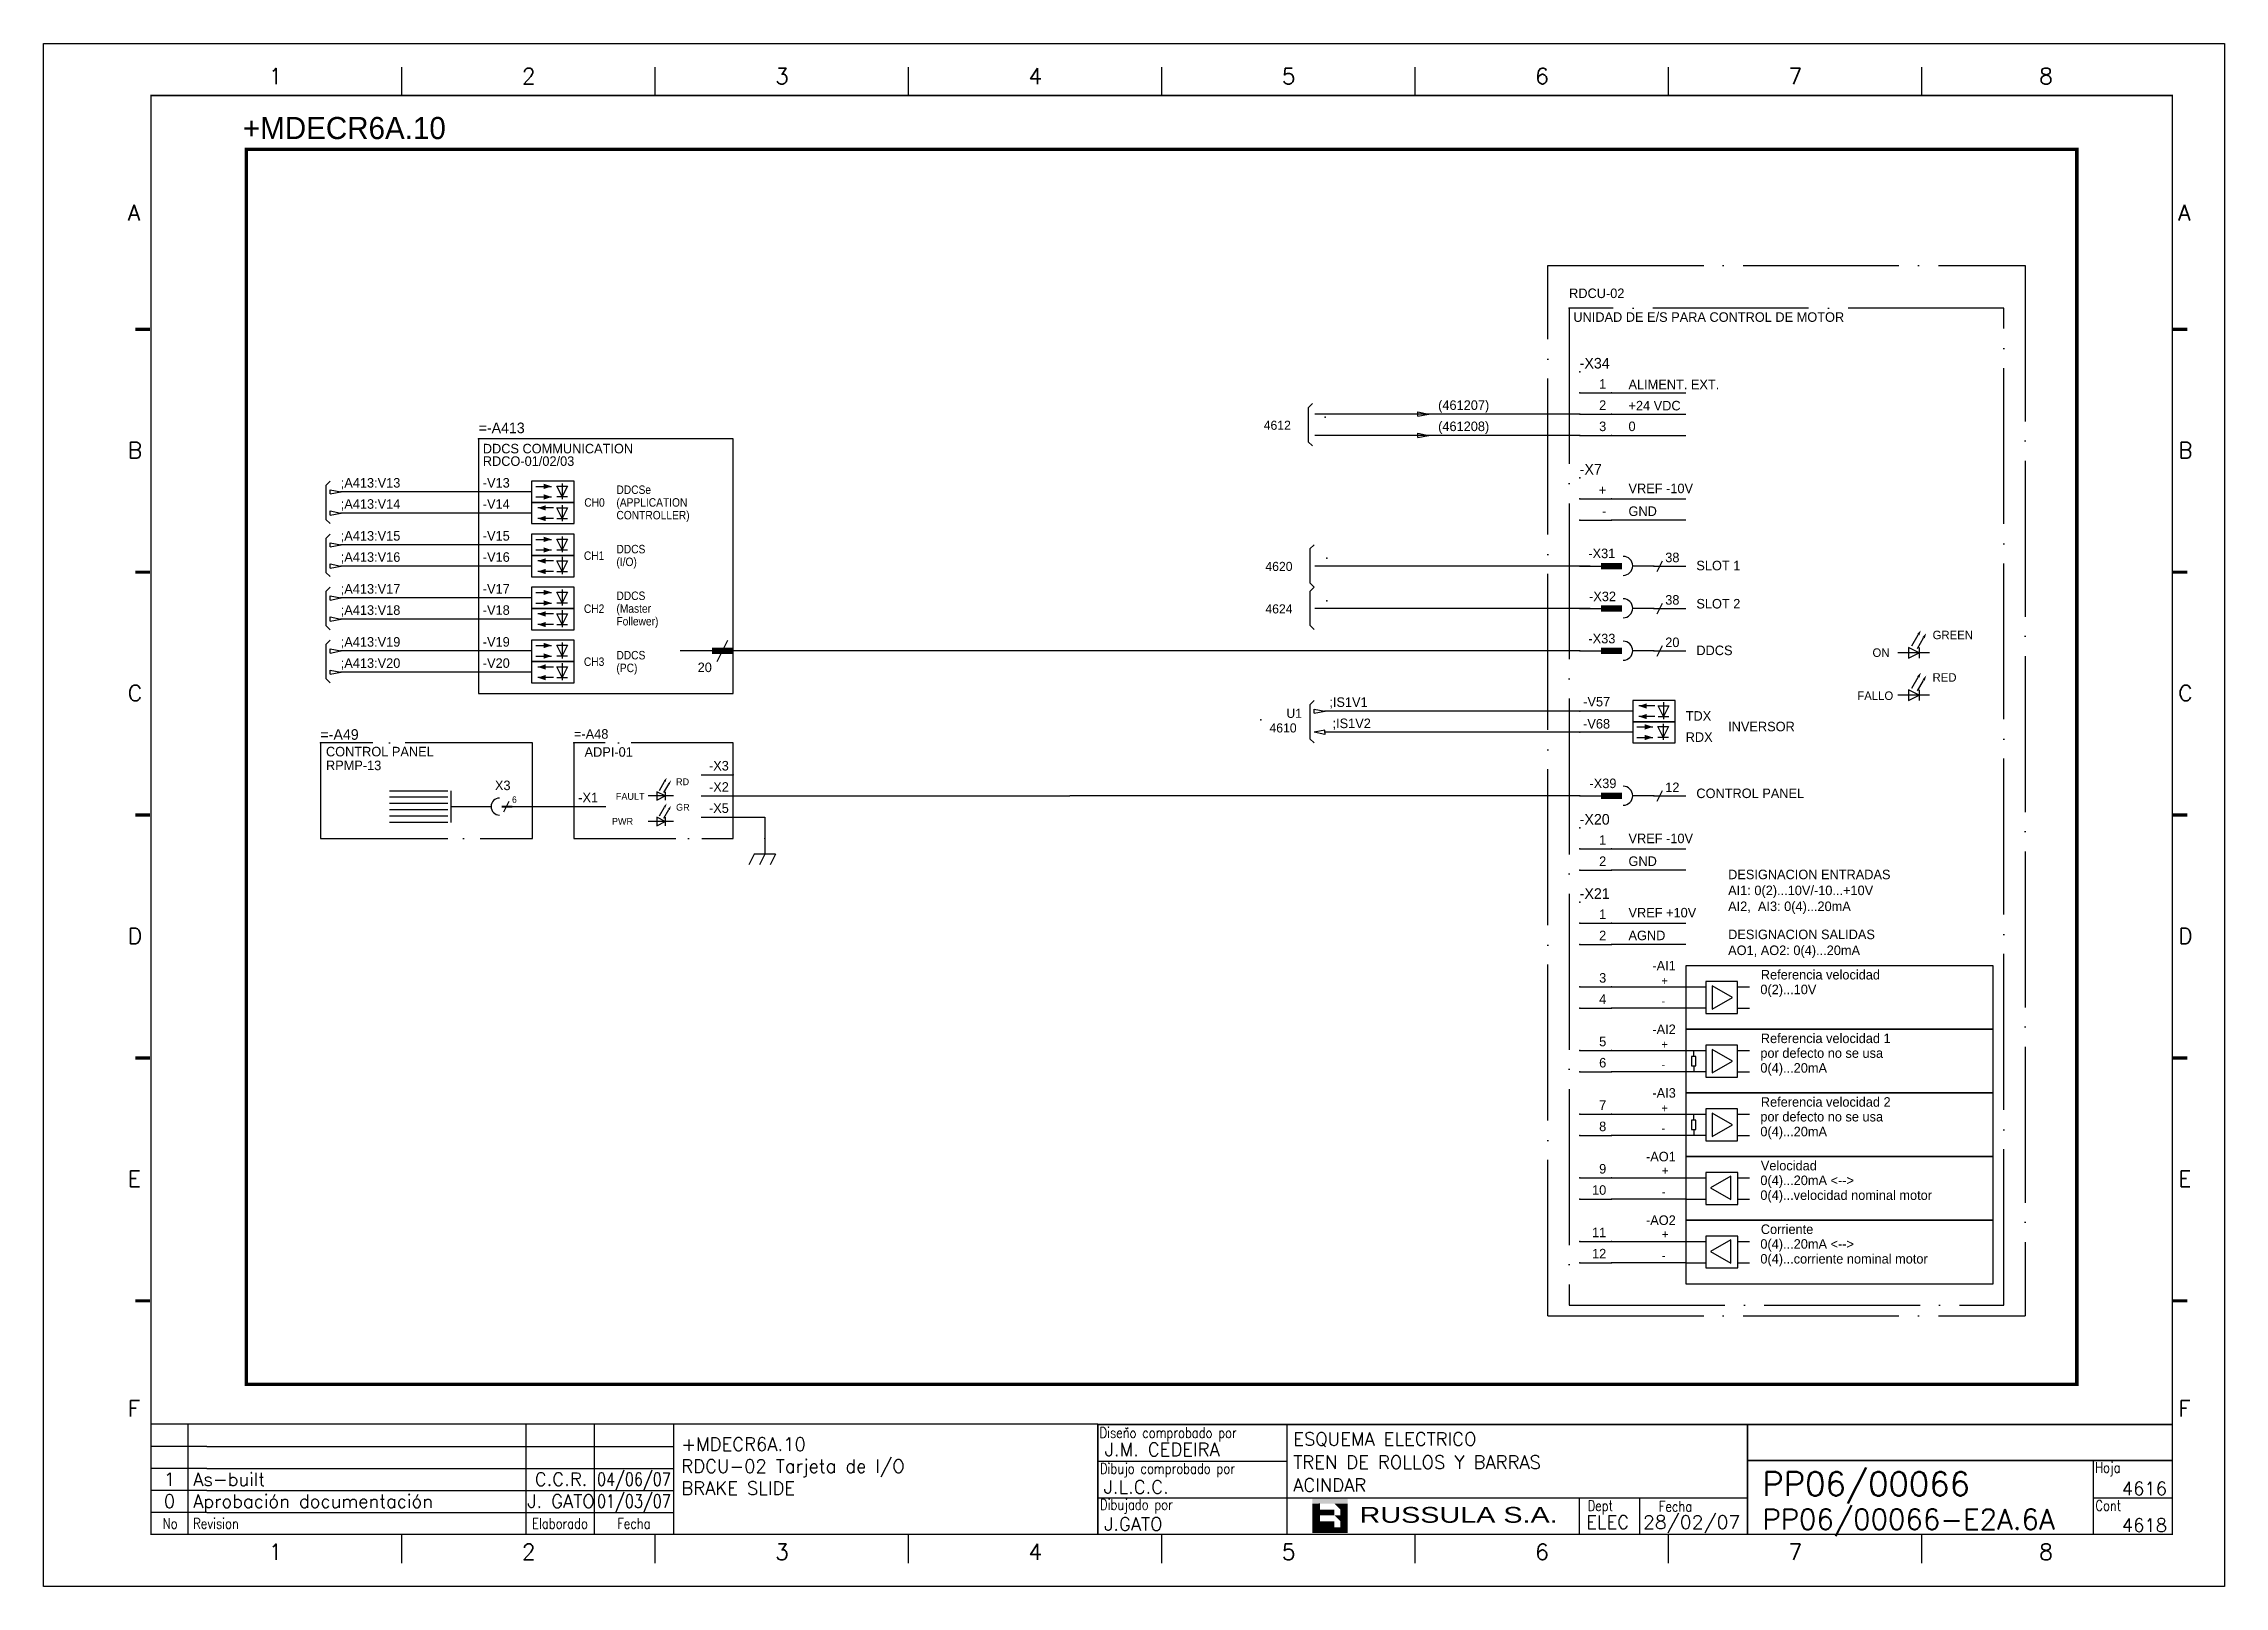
# Model space of a CAD drawing. Extents: x -275 to 145, y -1951 to 425.
# Drawn here: x -275.1 to 144.9, y -762.9 to -465.9 of the extents above; entities that cross this region are included whole.
import ezdxf
from ezdxf.enums import TextEntityAlignment as Align

# ---------------------------------------------------------------- set-up
doc = ezdxf.new("R2010")
doc.units = 0
doc.header["$LTSCALE"] = 15
doc.header["$MEASUREMENT"] = 0
doc.header["$PDSIZE"] = 2
for name, pattern in [('DASHDOT', [1, 0.5, -0.25, 0, -0.25]), ('SOSED_FRAMECONT', [2, 1, 1]), ('SOSED_FRAMEDOT', [2.5, 2, -0.25, 0, -0.25]), ('SOSED_IO', [2, 1, 1])]:
    doc.linetypes.add(name, pattern=pattern)
for name, color, linetype in [('1', 7, 'Continuous'), ('10', 5, 'Continuous'), ('2', 7, 'Continuous'), ('8', 1, 'Continuous'), ('9', 6, 'Continuous'), ('DIBUJO', 7, 'Continuous'), ('SOSED_CIRCUIT', 7, 'Continuous'), ('SOSED_DECORATIVE', 4, 'Continuous')]:
    doc.layers.add(name, color=color, linetype=linetype)
doc.styles.add('HELVETICA', font='HELV.SHX')
doc.styles.add('LABEL', font='SIMPLEX', dxfattribs={"width": 0.8, "height": 4})
doc.styles.add('ROMANS', font='ROMANS.shx', dxfattribs={"width": 0.8, "oblique": 15})

msp = doc.modelspace()

# ---------------------------------------------------------------- texts
at = {"layer": '2', "color": 6}
msp.add_text('+MDECR6A.10', height=4.257, dxfattribs=at).set_placement((-236.69, -484.25))
at = {"layer": 'SOSED_CIRCUIT', "color": 4, "linetype": 'ByBlock'}
for s, height, p in [('ALIMENT. EXT.', 1.8377, (30.16, -531.49)), ('+24 VDC', 1.838, (30.16, -535.57)), ('VREF -10V', 1.838, (30.16, -551.5)), ('GREEN', 1.634, (88.73, -579.72)), ('RED', 1.634, (88.72, -587.89)), ('VREF -10V', 1.838, (30.16, -618.88)), ('DESIGNACION ENTRADAS', 1.8377, (49.35, -625.82)), ('AI1: 0(2)...10V/-10...+10V', 1.8377, (49.35, -628.89)), ('VREF +10V', 1.838, (30.16, -633.17)), ('AI2,  AI3: 0(4)...20mA', 1.8377, (49.35, -631.95))]:
    msp.add_text(s, height=height, dxfattribs=at).set_placement(p, align=Align.MIDDLE_LEFT)
for s, height, p in [('0', 1.84, (30.16, -540.47)), ('GND', 1.838, (30.16, -556.81)), ('SLOT 1', 1.838, (43.23, -567.27)), ('SLOT 2', 1.838, (43.23, -574.62)), ('DDCS', 1.838, (43.23, -583.6)), ('CONTROL PANEL', 1.8377, (43.23, -611.12)), ('GND', 1.838, (30.16, -624.19)), ('AGND', 1.838, (30.16, -638.48)), ('DESIGNACION SALIDAS', 1.8377, (49.35, -638.28)), ('AO1, AO2: 0(4)...20mA', 1.8377, (49.35, -641.34))]:
    msp.add_text(s, height=height, dxfattribs=at).set_placement(p)
at = {"layer": 'SOSED_CIRCUIT', "color": 140}
for s, p in [('38', (37.24, -565.71)), ('38', (37.24, -573.88)), ('20', (37.24, -582.05)), ('12', (37.24, -609.97))]:
    msp.add_text(s, height=1.838, dxfattribs=at).set_placement(p)
at = {"layer": 'SOSED_CIRCUIT', "color": 4, "linetype": 'ByBlock'}
for s, p in [('ON', (80.43, -583.12)), ('FALLO', (81.15, -591.41))]:
    msp.add_text(s, height=1.634, dxfattribs=at).set_placement(p, align=Align.MIDDLE_RIGHT)
at = {"layer": 'SOSED_DECORATIVE', "linetype": 'ByBlock'}
for s, p in [('+', (36.49, -646.29)), ('-', (36.49, -650.19)), ('+', (36.49, -658.54)), ('-', (36.49, -662.45)), ('+', (36.49, -670.8)), ('-', (36.49, -674.7)), ('+', (36.58, -682.85)), ('-', (36.58, -686.93)), ('+', (36.58, -695.1)), ('-', (36.58, -699.18))]:
    msp.add_text(s, height=1.63, dxfattribs=at).set_placement(p, align=Align.MIDDLE_LEFT)
at = {"layer": 'SOSED_DECORATIVE', "char_height": 1.838, "attachment_point": 1}
for s, insert, width in [('RDCU-02', (18.72, -513.02), 55.1322), ('TDX', (41.18, -594.38), 10.2097), ('INVERSOR', (49.35, -596.42), 10.2097), ('RDX', (41.18, -598.46), 10.2097)]:
    msp.add_mtext(s, dxfattribs=dict(at, insert=insert, width=width))

# ---------------------------------------------------------------- blocks, each defined once
blk = doc.blocks.new('LEDIT')
at = {"layer": 'SOSED_DECORATIVE', "color": 4, "linetype": 'ByBlock'}
for points in [[(20, -6.25), (12.5, -6.25)], [(15, -7.5), (17.5, -6.25), (15, -5)], [(15, -5), (15, -7.5)], [(15.81, -4.59), (17.29, -2.02)], [(17.11, -5.24), (18.55, -2.75)], [(17.5, -5), (17.5, -7.5)], [(15, -15), (17.5, -13.75), (15, -12.5)], [(15, -12.5), (15, -15)], [(15.81, -12.09), (17.29, -9.52)], [(17.11, -12.74), (18.55, -10.25)], [(17.5, -12.5), (17.5, -15)], [(20, -13.75), (12.5, -13.75)]]:
    blk.add_lwpolyline(points, dxfattribs=at)
for points in [[(17.95, -0.92), (17.6, -2.16), (17.05, -1.84)], [(19.2, -1.64), (18.85, -2.88), (18.31, -2.57)], [(17.95, -8.42), (17.6, -9.66), (17.05, -9.34)], [(19.2, -9.14), (18.85, -10.38), (18.31, -10.07)]]:
    blk.add_solid(points, dxfattribs=at)
at = {"layer": 'SOSED_CIRCUIT', "color": 4, "linetype": 'ByBlock'}
for s, p in [('FAULT', (11.43, -6.37)), ('PWR', (8.05, -13.72))]:
    blk.add_text(s, height=2, dxfattribs=at).set_placement(p, align=Align.MIDDLE_RIGHT)
for s, p in [('RD', (20.7, -2.06)), ('GR', (20.71, -9.56))]:
    blk.add_text(s, height=2, dxfattribs=at).set_placement(p, align=Align.MIDDLE_LEFT)
blk = doc.blocks.new('NOD')
at = {"color": 0, "linetype": 'ByBlock'}
blk.add_point((0, 0), dxfattribs=at)
at = {"color": 0, "linetype": 'ByBlock', "flags": 1}
blk.add_attdef('PINNR', (2, -2), '', height=1.8, dxfattribs=at)
blk = doc.blocks.new('ANIV')
at = {"color": 0, "linetype": 'ByBlock'}
blk.add_point((0, 0), dxfattribs=at)
for tag, p in [('ID4', (0, 10.5)), ('ID3', (0, 7.25)), ('ID2', (0, 4)), ('ID1', (0, 0.75))]:
    blk.add_attdef(tag, p, '', height=2.5, dxfattribs=at)
for tag, p in [('REM1', (1, -1)), ('REM2', (1, -4.25))]:
    blk.add_attdef(tag, text='', height=2.25, dxfattribs=at).set_placement(p, align=Align.TOP_LEFT)
for tag, p in [('ARTDES1', (1, -7.5)), ('ARTDES2', (1, -10.61)), ('ARTDES3', (1, -13.91)), ('ARTDES4', (1, -17.07))]:
    blk.add_attdef(tag, text='', height=2.25).set_placement(p, align=Align.TOP_LEFT)
blk = doc.blocks.new('3AFECADPI-01')
at = {"linetype": 'SOSED_FRAMEDOT', "ltscale": 0.8}
blk.add_lwpolyline([(0, 15), (0, -7.5), (37.5, -7.5), (37.5, 15)], close=True, dxfattribs=at)
at = {"layer": 'SOSED_DECORATIVE'}
for p, q in [((30, 7.5), (37.5, 7.5)), ((0, 0), (7.5, 0)), ((30, 2.5), (37.5, 2.5)), ((30, -2.5), (37.5, -2.5))]:
    blk.add_line(p, q, dxfattribs=at)
at = {"linetype": 'SOSED_FRAMEDOT'}
blk.add_blockref('ANIV', (0, 15), dxfattribs=at)
at = {"color": 0, "linetype": 'ByBlock'}
for p in [(37.5, 7.5), (0, 0), (37.5, 2.5), (37.5, -2.5)]:
    blk.add_blockref('NOD', p, dxfattribs=at)
at = {"layer": 'SOSED_CIRCUIT', "xscale": 0.8000000000000114, "yscale": 0.8000000000000114, "zscale": 0.8000000000000114}
blk.add_blockref('LEDIT', (7.5, 7.5), dxfattribs=at)
at = {"color": 0, "linetype": 'ByBlock'}
for tag, p in [('ID4', (0, 25.75)), ('ID3', (0, 22.5)), ('ID2', (0, 19.25)), ('ID1', (0, 16)), ('1A', (1, 1))]:
    blk.add_attdef(tag, p, '', height=2.25, dxfattribs=at)
for tag, p in [('REM1', (2.5, 14)), ('REM2', (2.5, 10.75))]:
    blk.add_attdef(tag, text='', height=2.25, dxfattribs=at).set_placement(p, align=Align.TOP_LEFT)
for tag, p in [('3A', (36.5, 8.5)), ('2A', (36.5, 3.5)), ('4A', (36.5, -1.5))]:
    blk.add_attdef(tag, text='', height=2.25, dxfattribs=at).set_placement(p, align=Align.RIGHT)
blk = doc.blocks.new('3AFECCDP31201')
at = {"color": 0, "linetype": 'ByBlock'}
blk.add_point((-50, 15), dxfattribs=at)
at = {"layer": 'SOSED_CIRCUIT', "linetype": 'SOSED_FRAMEDOT'}
for p, q in [((0, 15), (-50, 15)), ((-50, 15), (-50, -7.5)), ((0, -7.5), (0, 15)), ((-50, -7.5), (0, -7.5))]:
    blk.add_line(p, q, dxfattribs=at)
at = {"layer": 'SOSED_DECORATIVE'}
for p, q in [((-19.25, 3.75), (-19.25, -3.75)), ((-19.25, 0), (-9.76, 0)), ((-6.73, -1.25), (-5.48, 1.25)), ((-4.76, 0), (0, 0))]:
    blk.add_line(p, q, dxfattribs=at)
for points in [[(-33.75, 3.75), (-20, 3.75)], [(-20, 2.25), (-33.75, 2.25)], [(-20, 0.75), (-33.75, 0.75)], [(-20, -0.75), (-33.75, -0.75)], [(-20, -2.25), (-33.75, -2.25)], [(-20, -3.75), (-33.75, -3.75)]]:
    blk.add_lwpolyline(points, dxfattribs=at)
at = {"layer": 'SOSED_DECORATIVE', "const_width": 0.5}
blk.add_lwpolyline([(-4.76, 0), (-7.26, 0)], dxfattribs=at)
at = {"layer": 'SOSED_DECORATIVE'}
blk.add_arc((-7.76, 0), 2, 90, 270, dxfattribs=at)
at = {"color": 0, "linetype": 'ByBlock'}
blk.add_blockref('NOD', (0, 0), dxfattribs=at)
for tag, p in [('ID4', (-50, 25.5)), ('ID3', (-50, 22.25)), ('ID2', (-50, 19)), ('ID1', (-50, 15.75))]:
    blk.add_attdef(tag, p, '', height=2.5, dxfattribs=at)
for tag, p in [('REM1', (-48.7, 14.09)), ('REM2', (-48.7, 10.84))]:
    blk.add_attdef(tag, text='', height=2.25, dxfattribs=at).set_placement(p, align=Align.TOP_LEFT)
blk.add_attdef('1A', text='', height=2.25, dxfattribs=at).set_placement((-5.18, 3.88), align=Align.RIGHT)
at = {"layer": 'SOSED_CIRCUIT', "color": 140}
blk.add_text('6', height=1.5, dxfattribs=at).set_placement((-4.83, 0.91))
blk = doc.blocks.new('3AFEKXIOTERM01A')
at = {"color": 0, "linetype": 'ByBlock'}
blk.add_line((0, 0), (7.5, 0), dxfattribs=at)
for p in [(0, 0), (7.5, 0)]:
    blk.add_blockref('NOD', p, dxfattribs=at)
blk.add_attdef('*A', text='', height=2.25, dxfattribs=at).set_placement((6.25, 1), align=Align.RIGHT)
blk = doc.blocks.new('3AFEC2NIOBOX01A')
at = {"color": 0, "linetype": 'ByBlock'}
for points in [[(0, -5), (0, -10), (72.5, -10), (72.5, 5)], [(72.5, 5), (0, 5), (0, 0)], [(0, 0), (0, -5)]]:
    blk.add_lwpolyline(points, dxfattribs=at)
for p in [(0, 0), (0, -5)]:
    blk.add_blockref('NOD', p, dxfattribs=at)
for tag, p in [('ID4', (-2.34, 13.63)), ('ID3', (-2.34, 10.38)), ('ID_ABS', (-2.34, 4.03)), ('ID2', (-2.34, 7.13)), ('ID1', (-2.34, 3.88)), ('1A', (4, 1)), ('2A', (4, -4))]:
    blk.add_attdef(tag, text='', height=2.25, dxfattribs=at).set_placement(p, align=Align.RIGHT)
for tag, p in [('DENOM1', (17.6, -1.72)), ('ID_FREE', (17.71, 1.75)), ('DENOM2', (17.6, -5.22)), ('DENOM3', (17.6, -8.72))]:
    blk.add_attdef(tag, p, '', height=2.25, dxfattribs=at)
for tag, p in [('REM1', (73.97, -4.05)), ('REM2', (74.05, -7.21))]:
    blk.add_attdef(tag, text='', height=2.25, dxfattribs=at).set_placement(p, align=Align.TOP_LEFT)
blk = doc.blocks.new('3AFEKXIOTERM02A')
at = {"color": 0, "linetype": 'ByBlock'}
blk.add_line((0, 0), (7.5, 0), dxfattribs=at)
for p in [(0, 0), (7.5, 0)]:
    blk.add_blockref('NOD', p, dxfattribs=at)
blk.add_attdef('ID_B', (-2.43, 6.92), '', height=2.25, dxfattribs=at)
blk.add_attdef('*A', text='', height=2.25, dxfattribs=at).set_placement((6.25, 1), align=Align.RIGHT)
blk.add_attdef('CREF', text='', height=2.25, dxfattribs=at).set_placement((-7.51, -2.09), align=Align.MIDDLE_RIGHT)
blk = doc.blocks.new('cx021504a')
at = {"color": 0, "linetype": 'ByBlock'}
for p, q in [((0, 0), (0, -3.75)), ((-2.5, -3.75), (-3.75, -6.25)), ((2.5, -3.75), (-2.5, -3.75)), ((0, -3.75), (-1.25, -6.25)), ((2.5, -3.75), (1.25, -6.25))]:
    blk.add_line(p, q, dxfattribs=at)
blk.add_blockref('NOD', (0, 0), dxfattribs=at)
for tag, p in [('ID4', (-5, 8.5)), ('ID3', (-5, 5.25)), ('ID2', (-5, 2)), ('ID1', (-5, -1.25))]:
    blk.add_attdef(tag, text='', height=2.25, dxfattribs=at).set_placement(p, align=Align.RIGHT)
blk.add_attdef('1A', (-1, -2.75), '', height=2.25, rotation=90, dxfattribs=at)
for tag, p in [('REM1', (-5, -3.75)), ('REM2', (-5, -7))]:
    blk.add_attdef(tag, text='', height=2.25, dxfattribs=at).set_placement(p, align=Align.TOP_RIGHT)
blk = doc.blocks.new('3AFECTXD01C')
at = {"layer": 'SOSED_DECORATIVE'}
for p, q in [((12.5, 0), (0, 0)), ((19.73, 2.14), (19.73, -1.61)), ((19.73, 1.85), (19.73, -1.9))]:
    blk.add_line(p, q, dxfattribs=at)
at = {"layer": 'SOSED_DECORATIVE', "linetype": 'SOSED_FRAMECONT'}
blk.add_lwpolyline([(12.5, -2.5), (22.5, -2.5), (22.5, 2.5), (12.5, 2.5)], close=True, dxfattribs=at)
at = {"layer": 'SOSED_DECORATIVE'}
for points in [[(17.69, 1.21), (13.94, 1.21)], [(18.48, 1.23), (20.98, 1.23)], [(18.48, 1.23), (20.98, 1.23)], [(20.98, 1.23), (19.73, -1.27), (18.48, 1.23)], [(20.98, 1.23), (19.73, -1.27), (18.48, 1.23)], [(17.69, -1.29), (13.94, -1.29)], [(18.48, -1.27), (20.98, -1.27)], [(18.48, -1.27), (20.98, -1.27)]]:
    blk.add_lwpolyline(points, dxfattribs=at)
for points in [[(13.94, 1.21), (15.81, 1.84), (15.81, 0.59)], [(13.94, -1.29), (15.81, -0.66), (15.81, -1.91)]]:
    blk.add_solid(points, dxfattribs=at)
at = {"color": 0, "linetype": 'ByBlock'}
blk.add_blockref('NOD', (0, 0), dxfattribs=at)
for tag, p in [('1A', (0.83, 1.11)), ('ID1', (24.1, -0.75))]:
    blk.add_attdef(tag, p, '', height=2.25, dxfattribs=at)
blk = doc.blocks.new('3AFECRXD01C')
at = {"layer": 'SOSED_DECORATIVE'}
for p, q in [((12.5, 0), (0, 0)), ((19.69, 1.99), (19.69, -1.76)), ((19.69, 1.99), (19.69, -1.76))]:
    blk.add_line(p, q, dxfattribs=at)
at = {"layer": 'SOSED_DECORATIVE', "linetype": 'SOSED_FRAMECONT'}
blk.add_lwpolyline([(12.5, -2.5), (22.5, -2.5), (22.5, 2.5), (12.5, 2.5)], close=True, dxfattribs=at)
at = {"layer": 'SOSED_DECORATIVE'}
for points in [[(13.47, 1.29), (17.22, 1.29)], [(20.94, 1.36), (19.69, -1.14), (18.44, 1.36)], [(20.94, 1.36), (19.69, -1.14), (18.44, 1.36)], [(18.44, 1.36), (20.94, 1.36)], [(18.44, 1.36), (20.94, 1.36)], [(13.47, -1.21), (17.22, -1.21)], [(18.44, -1.14), (20.94, -1.14)], [(18.44, -1.14), (20.94, -1.14)]]:
    blk.add_lwpolyline(points, dxfattribs=at)
for points in [[(17.22, 1.29), (15.34, 0.66), (15.34, 1.91)], [(17.22, 1.29), (15.34, 0.66), (15.34, 1.91)], [(17.22, -1.21), (15.34, -1.84), (15.34, -0.59)], [(17.22, -1.21), (15.34, -1.84), (15.34, -0.59)]]:
    blk.add_solid(points, dxfattribs=at)
at = {"color": 0, "linetype": 'ByBlock'}
blk.add_blockref('NOD', (0, 0), dxfattribs=at)
for tag, p in [('1A', (0.8, 0.9)), ('ID1', (24.03, -0.75))]:
    blk.add_attdef(tag, p, '', height=2.25, dxfattribs=at)
blk = doc.blocks.new('3AFECXX03030501D')
at = {"color": 0, "linetype": 'ByBlock'}
for p, q in [((-17.5, 0), (-12.5, 0)), ((0, 0), (-5, 0))]:
    blk.add_line(p, q, dxfattribs=at)
at = {"color": 0, "linetype": 'ByBlock', "const_width": 1.5}
blk.add_lwpolyline([(-12.5, 0), (-12.5, 0), (-7.5, 0)], dxfattribs=at)
blk.add_arc((-7.24, 0.05), 2.24, 270, 90)
at = {"color": 0, "linetype": 'ByBlock'}
for p in [(-17.5, 0), (0, 0)]:
    blk.add_blockref('NOD', p, dxfattribs=at)
for tag, p in [('ID4', (-9.5, 13.75)), ('ID3', (-9.5, 10.5)), ('ID2', (-9.5, 7.25)), ('ID1', (-9.5, 4))]:
    blk.add_attdef(tag, text='', height=2.25, dxfattribs=at).set_placement(p, align=Align.CENTER)
blk.add_attdef('*A', text='', height=2.25, dxfattribs=at).set_placement((-1, 1), align=Align.RIGHT)
blk = doc.blocks.new('ASIGSNKL')
at = {"color": 0, "linetype": 'ByBlock'}
for p, q in [((-2.5, -0.5), (-2.5, 0.5)), ((-2.5, 0.5), (0, 0)), ((-2.5, -0.5), (0, 0))]:
    blk.add_line(p, q, dxfattribs=at)
blk.add_blockref('NOD', (0, 0), dxfattribs=at)
blk.add_attdef('CREF', text='', height=2.25, dxfattribs=at).set_placement((-3.5, 0), align=Align.MIDDLE_RIGHT)
blk.add_attdef('ID1', (0, 1), '', height=2.25, dxfattribs=at)
for tag, p in [('REM1', (-3.5, -2.5)), ('REM2', (-3.5, -5.75))]:
    blk.add_attdef(tag, text='', height=2.25, dxfattribs=at).set_placement(p, align=Align.TOP_RIGHT)
blk = doc.blocks.new('$PP313')
at = {"layer": '2'}
blk.add_blockref('NOD', (0, 0), dxfattribs=at)
at = {"layer": '8'}
blk.add_attdef('1A', (1, -3.325), '', height=2.15, dxfattribs=at)
at = {"layer": '9'}
blk.add_attdef('ID', (1, 1), '', height=2.15, dxfattribs=at)
blk = doc.blocks.new('3AFECAPRDCO0X01A')
at = {"color": 0, "linetype": 'ByBlock'}
for p, q in [((60, 12.5), (0, 12.5)), ((0, 12.5), (0, -47.5)), ((60, -47.5), (60, 12.5)), ((0, -47.5), (60, -47.5))]:
    blk.add_line(p, q, dxfattribs=at)
blk.add_point((0, 12.5), dxfattribs=at)
blk.add_point((60, -37.5))
at = {"layer": 'SOSED_DECORATIVE'}
for p, q in [((12.5, 0), (0, 0)), ((19.69, 1.99), (19.69, -1.76)), ((12.5, -5), (0, -5)), ((19.73, -3.15), (19.73, -6.9)), ((12.5, -12.5), (0, -12.5)), ((19.69, -10.51), (19.69, -14.26)), ((19.73, -15.36), (19.73, -19.11)), ((12.5, -17.5), (0, -17.5)), ((19.73, -15.65), (19.73, -19.4)), ((12.5, -25), (0, -25)), ((19.69, -23.01), (19.69, -26.76)), ((19.69, -23.01), (19.69, -26.76)), ((12.5, -30), (0, -30)), ((19.73, -27.86), (19.73, -31.61)), ((19.73, -28.15), (19.73, -31.9)), ((19.69, -35.51), (19.69, -39.26)), ((19.69, -35.51), (19.69, -39.26)), ((56.25, -40), (58.75, -35)), ((12.5, -37.5), (0, -37.5)), ((19.73, -40.36), (19.73, -44.11)), ((19.73, -40.65), (19.73, -44.4)), ((55, -37.5), (47.5, -37.5)), ((12.5, -42.5), (0, -42.5))]:
    blk.add_line(p, q, dxfattribs=at)
for points in [[(12.5, -2.5), (22.5, -2.5), (22.5, 2.5), (12.5, 2.5)], [(12.5, -7.5), (22.5, -7.5), (22.5, -2.5), (12.5, -2.5)], [(12.5, -15), (22.5, -15), (22.5, -10), (12.5, -10)], [(12.5, -20), (22.5, -20), (22.5, -15), (12.5, -15)], [(12.5, -27.5), (22.5, -27.5), (22.5, -22.5), (12.5, -22.5)], [(12.5, -32.5), (22.5, -32.5), (22.5, -27.5), (12.5, -27.5)], [(12.5, -40), (22.5, -40), (22.5, -35), (12.5, -35)], [(12.5, -45), (22.5, -45), (22.5, -40), (12.5, -40)]]:
    blk.add_lwpolyline(points, close=True, dxfattribs=at)
for points in [[(13.47, 1.29), (17.22, 1.29)], [(20.94, 1.36), (19.69, -1.14), (18.44, 1.36)], [(20.94, 1.36), (19.69, -1.14), (18.44, 1.36)], [(18.44, 1.36), (20.94, 1.36)], [(18.44, 1.36), (20.94, 1.36)], [(13.47, -1.21), (17.22, -1.21)], [(17.69, -3.79), (13.94, -3.79)], [(18.44, -1.14), (20.94, -1.14)], [(18.44, -1.14), (20.94, -1.14)], [(20.98, -3.77), (19.73, -6.27), (18.48, -3.77)], [(20.98, -3.77), (19.73, -6.27), (18.48, -3.77)], [(18.48, -3.77), (20.98, -3.77)], [(18.48, -3.77), (20.98, -3.77)], [(17.69, -6.29), (13.94, -6.29)], [(18.48, -6.27), (20.98, -6.27)], [(18.48, -6.27), (20.98, -6.27)], [(13.47, -11.21), (17.22, -11.21)], [(13.47, -13.71), (17.22, -13.71)], [(18.44, -11.14), (20.94, -11.14)], [(18.44, -11.14), (20.94, -11.14)], [(20.94, -11.14), (19.69, -13.64), (18.44, -11.14)], [(20.94, -11.14), (19.69, -13.64), (18.44, -11.14)], [(18.44, -13.64), (20.94, -13.64)], [(18.44, -13.64), (20.94, -13.64)], [(17.69, -16.29), (13.94, -16.29)], [(17.69, -18.79), (13.94, -18.79)], [(20.98, -16.27), (19.73, -18.77), (18.48, -16.27)], [(20.98, -16.27), (19.73, -18.77), (18.48, -16.27)], [(18.48, -16.27), (20.98, -16.27)], [(18.48, -16.27), (20.98, -16.27)], [(18.48, -18.77), (20.98, -18.77)], [(18.48, -18.77), (20.98, -18.77)], [(13.47, -23.71), (17.22, -23.71)], [(20.94, -23.64), (19.69, -26.14), (18.44, -23.64)], [(20.94, -23.64), (19.69, -26.14), (18.44, -23.64)], [(18.44, -23.64), (20.94, -23.64)], [(18.44, -23.64), (20.94, -23.64)], [(13.47, -26.21), (17.22, -26.21)], [(17.69, -28.79), (13.94, -28.79)], [(18.44, -26.14), (20.94, -26.14)], [(18.44, -26.14), (20.94, -26.14)], [(18.48, -28.77), (20.98, -28.77)], [(18.48, -28.77), (20.98, -28.77)], [(20.98, -28.77), (19.73, -31.27), (18.48, -28.77)], [(20.98, -28.77), (19.73, -31.27), (18.48, -28.77)], [(17.69, -31.29), (13.94, -31.29)], [(18.48, -31.27), (20.98, -31.27)], [(18.48, -31.27), (20.98, -31.27)], [(13.47, -36.21), (17.22, -36.21)], [(13.47, -38.71), (17.22, -38.71)], [(18.44, -36.14), (20.94, -36.14)], [(18.44, -36.14), (20.94, -36.14)], [(20.94, -36.14), (19.69, -38.64), (18.44, -36.14)], [(20.94, -36.14), (19.69, -38.64), (18.44, -36.14)], [(18.44, -38.64), (20.94, -38.64)], [(18.44, -38.64), (20.94, -38.64)], [(17.69, -41.29), (13.94, -41.29)], [(17.69, -43.79), (13.94, -43.79)], [(18.48, -41.27), (20.98, -41.27)], [(20.98, -41.27), (19.73, -43.77), (18.48, -41.27)], [(20.98, -41.27), (19.73, -43.77), (18.48, -41.27)], [(18.48, -41.27), (20.98, -41.27)], [(18.48, -43.77), (20.98, -43.77)], [(18.48, -43.77), (20.98, -43.77)]]:
    blk.add_lwpolyline(points, dxfattribs=at)
at = {"layer": 'SOSED_DECORATIVE', "linetype": 'ByBlock', "const_width": 1.5}
blk.add_lwpolyline([(55, -37.5), (55, -37.5), (60, -37.5)], dxfattribs=at)
at = {"layer": 'SOSED_DECORATIVE'}
for points in [[(17.22, 1.29), (15.34, 0.66), (15.34, 1.91)], [(17.22, 1.29), (15.34, 0.66), (15.34, 1.91)], [(13.94, -3.79), (15.81, -3.16), (15.81, -4.41)], [(17.22, -1.21), (15.34, -1.84), (15.34, -0.59)], [(17.22, -1.21), (15.34, -1.84), (15.34, -0.59)], [(13.94, -6.29), (15.81, -5.66), (15.81, -6.91)], [(17.22, -11.21), (15.34, -11.84), (15.34, -10.59)], [(17.22, -11.21), (15.34, -11.84), (15.34, -10.59)], [(17.22, -13.71), (15.34, -14.34), (15.34, -13.09)], [(17.22, -13.71), (15.34, -14.34), (15.34, -13.09)], [(13.94, -16.29), (15.81, -15.66), (15.81, -16.91)], [(13.94, -18.79), (15.81, -18.16), (15.81, -19.41)], [(17.22, -23.71), (15.34, -24.34), (15.34, -23.09)], [(17.22, -23.71), (15.34, -24.34), (15.34, -23.09)], [(17.22, -26.21), (15.34, -26.84), (15.34, -25.59)], [(17.22, -26.21), (15.34, -26.84), (15.34, -25.59)], [(13.94, -28.79), (15.81, -28.16), (15.81, -29.41)], [(13.94, -31.29), (15.81, -30.66), (15.81, -31.91)], [(17.22, -36.21), (15.34, -36.84), (15.34, -35.59)], [(17.22, -36.21), (15.34, -36.84), (15.34, -35.59)], [(13.94, -41.29), (15.81, -40.66), (15.81, -41.91)], [(17.22, -38.71), (15.34, -39.34), (15.34, -38.09)], [(17.22, -38.71), (15.34, -39.34), (15.34, -38.09)], [(13.94, -43.79), (15.81, -43.16), (15.81, -44.41)]]:
    blk.add_solid(points, dxfattribs=at)
at = {"color": 0, "linetype": 'ByBlock'}
for p in [(0, 0), (0, -5), (0, -12.5), (0, -17.5), (0, -25), (0, -30), (0, -37.5), (0, -42.5)]:
    blk.add_blockref('NOD', p, dxfattribs=at)
at = {"color": 140}
blk.add_text('20', height=2.25, dxfattribs=at).set_placement((55, -42.5), align=Align.RIGHT)
at = {"color": 0, "linetype": 'ByBlock'}
for p, height in [((0, 23.57), 2.5), ((0, 20.32), 2.5), ((0, 17.07), 2.5), ((0, 13.82), 2.5), ((1, 1), 2.25), ((1, -4), 2.25), ((1, -11.5), 2.25), ((1, -16.5), 2.25), ((1, -24), 2.25), ((1, -29), 2.25), ((1, -36.5), 2.25), ((1, -41.5), 2.25)]:
    blk.add_attdef('', p, '', height=height, dxfattribs=at)
for p in [(1, 11.31), (0.9, 5.55), (1, 8.36), (0.9, 2.44), (0.9, -0.85), (0.9, -4.02)]:
    blk.add_attdef('', text='', height=2.25, dxfattribs=at).set_placement(p, align=Align.TOP_LEFT)
at = {"layer": 'SOSED_DECORATIVE', "width": 0.9}
for s, p in [('DDCSe', (32.5, -0.5)), ('CH0', (24.92, -3.51)), ('CONTROLLER)', (32.5, -6.5)), ('(APPLICATION', (32.5, -3.5)), ('CH1', (24.83, -16.05)), ('(I/O)', (32.5, -17.5)), ('DDCS', (32.5, -14.5)), ('DDCS', (32.5, -25.5)), ('CH2', (24.83, -28.54)), ('(Master', (32.5, -28.5)), ('Follewer)', (32.5, -31.5)), ('CH3', (24.83, -41.04)), ('(PC)', (32.5, -42.5)), ('DDCS', (32.5, -39.5))]:
    blk.add_text(s, height=2, dxfattribs=at).set_placement(p)
blk = doc.blocks.new('ASIGSRCR')
at = {"color": 0, "linetype": 'ByBlock'}
for p, q in [((0, 0), (0, 0.5)), ((0, 0.5), (2.5, 0)), ((0, 0), (0, -0.5)), ((0, -0.5), (2.5, 0))]:
    blk.add_line(p, q, dxfattribs=at)
at = {"color": 0, "linetype": 'ByBlock', "xscale": -1}
blk.add_blockref('NOD', (0, 0), dxfattribs=at)
at = {"color": 0, "linetype": 'ByBlock'}
blk.add_attdef('ID1', text='', height=2.25, dxfattribs=at).set_placement((0, 1), align=Align.RIGHT)
blk.add_attdef('CREF', text='', height=2.25, dxfattribs=at).set_placement((3.5, 0), align=Align.MIDDLE_LEFT)
for tag, p in [('REM1', (3.5, -2.5)), ('REM2', (3.5, -5.75))]:
    blk.add_attdef(tag, text='', height=2.25, dxfattribs=at).set_placement(p, align=Align.TOP_LEFT)
blk = doc.blocks.new('asigsnkr')
at = {"color": 0, "linetype": 'ByBlock'}
for p, q in [((2.5, 0.5), (0, 0)), ((2.5, -0.5), (0, 0)), ((2.5, -0.5), (2.5, 0.5))]:
    blk.add_line(p, q, dxfattribs=at)
at = {"color": 0, "linetype": 'ByBlock', "xscale": -1}
blk.add_blockref('NOD', (0, 0), dxfattribs=at)
at = {"color": 0, "linetype": 'ByBlock'}
blk.add_attdef('ID1', text='', height=2.25, dxfattribs=at).set_placement((0, 1), align=Align.RIGHT)
blk.add_attdef('CREF', text='', height=2.25, dxfattribs=at).set_placement((3.5, 0), align=Align.MIDDLE_LEFT)
for tag, p in [('REM1', (3.5, -2.5)), ('REM2', (3.5, -5.75))]:
    blk.add_attdef(tag, text='', height=2.25, dxfattribs=at).set_placement(p, align=Align.TOP_LEFT)
blk = doc.blocks.new('newcajec')
at = {"layer": '1'}
for p, q in [((179.4, 20.85), (0.13, 20.85)), ((7, 20.85), (7, 0)), ((71, 20.85), (71, 0)), ((84, 20.85), (84, 0.09)), ((99, 20.85), (99, 0)), ((215.2, 20.8), (215.2, 0)), ((10.6, 16.64), (0, 16.64)), ((10.6, 16.64), (99, 16.64)), ((184.64, 20.18), (184.81, 20.01)), ((184.81, 20.01), (185.18, 20.25)), ((10.6, 12.48), (0, 12.48)), ((10.6, 12.48), (99, 12.48)), ((179.4, 13.87), (215.2, 13.87)), ((368, 14.06), (368, 0)), ((10.6, 8.32), (0, 8.32)), ((10.6, 8.32), (99, 8.32)), ((10.6, 4.16), (0, 4.16)), ((10.6, 4.16), (99, 4.16)), ((179.4, 6.93), (267.63, 6.93)), ((267.63, 6.93), (302.5, 6.93)), ((270.63, 6.91), (270.63, 0)), ((282.07, 6.93), (282.07, 0)), ((368, 6.93), (383, 6.93))]:
    blk.add_line(p, q, dxfattribs=at)
for points in [[(47.5, 272.5, 0.3, 0.3, 0), (47.5, 277.91, 0.3, 0.3, 0)], [(95.5, 272.5, 0.3, 0.3, 0), (95.5, 277.91, 0.3, 0.3, 0)], [(143.5, 272.5, 0.3, 0.3, 0), (143.5, 277.91, 0.3, 0.3, 0)], [(191.5, 272.5, 0.3, 0.3, 0), (191.5, 277.91, 0.3, 0.3, 0)], [(239.5, 272.5, 0.3, 0.3, 0), (239.5, 277.91, 0.3, 0.3, 0)], [(287.5, 272.5, 0.3, 0.3, 0), (287.5, 277.91, 0.3, 0.3, 0)], [(335.5, 272.5, 0.3, 0.3, 0), (335.5, 277.91, 0.3, 0.3, 0)], [(-2.99, 228.23, 0.6, 0.6, 0), (-0.18, 228.23, 0.6, 0.6, 0)], [(383.01, 228.23, 0.6, 0.6, 0), (385.82, 228.23, 0.6, 0.6, 0)], [(-2.99, 182.23, 0.6, 0.6, 0), (-0.18, 182.23, 0.6, 0.6, 0)], [(383.01, 182.23, 0.6, 0.6, 0), (385.82, 182.23, 0.6, 0.6, 0)], [(-2.99, 136.23, 0.6, 0.6, 0), (-0.18, 136.23, 0.6, 0.6, 0)], [(383.01, 136.23, 0.6, 0.6, 0), (385.82, 136.23, 0.6, 0.6, 0)], [(-2.99, 90.23, 0.6, 0.6, 0), (-0.18, 90.23, 0.6, 0.6, 0)], [(383.01, 90.23, 0.6, 0.6, 0), (385.82, 90.23, 0.6, 0.6, 0)], [(-2.99, 44.23, 0.6, 0.6, 0), (-0.18, 44.23, 0.6, 0.6, 0)], [(383.01, 44.23, 0.6, 0.6, 0), (385.82, 44.23, 0.6, 0.6, 0)], [(383, 20.8, 0.3, 0.3, 0), (179.4, 20.8, 0.3, 0.3, 0), (179.4, 0, 0.3, 0.3, 0)], [(302.5, 20.8, 0.3, 0.3, 0), (302.5, 0, 0.3, 0.3, 0)], [(302.5, 14, 0.3, 0.3, 0), (383, 14, 0.3, 0.3, 0)], [(47.5, -5.5, 0.3, 0.3, 0), (47.5, -0.09, 0.3, 0.3, 0)], [(95.5, -5.5, 0.3, 0.3, 0), (95.5, -0.09, 0.3, 0.3, 0)], [(143.5, -5.5, 0.3, 0.3, 0), (143.5, -0.09, 0.3, 0.3, 0)], [(191.5, -5.5, 0.3, 0.3, 0), (191.5, -0.09, 0.3, 0.3, 0)], [(239.5, -5.5, 0.3, 0.3, 0), (239.5, -0.09, 0.3, 0.3, 0)], [(287.5, -5.5, 0.3, 0.3, 0), (287.5, -0.09, 0.3, 0.3, 0)], [(335.5, -5.5, 0.3, 0.3, 0), (335.5, -0.09, 0.3, 0.3, 0)]]:
    blk.add_lwpolyline(points, format="xyseb", dxfattribs=at)
at = {"layer": '1', "const_width": 0.3}
blk.add_lwpolyline([(0, 0), (0, 272.5), (383, 272.5), (383, 0)], close=True, dxfattribs=at)
at = {"layer": '2', "color": 14}
for p, q in [((221.42, 4.69), (221.42, 5.81)), ((221.42, 2.47), (221.42, 3.58))]:
    blk.add_line(p, q, dxfattribs=at)
for points in [[(220.05, 5.81), (220.05, 6.92), (226.74, 5.81), (226.74, 6.92)], [(221.42, 2.47), (220.05, 2.47), (221.42, 5.81), (220.05, 5.81)], [(221.42, 4.69), (224.25, 4.69), (221.42, 3.58), (224.25, 3.58)], [(224.25, 5.81), (225.37, 5.81), (225.37, 4.69)], [(225.37, 5.81), (226.74, 5.81), (225.37, 1.35), (226.74, 1.35)], [(224.25, 0.24), (224.25, 2.47), (220.05, 0.24), (220.05, 2.47)], [(224.25, 3.58), (225.37, 3.58), (225.37, 2.47)], [(226.74, 1.35), (226.74, 0.24), (224.25, 1.35), (224.25, 0.24)]]:
    blk.add_solid(points, dxfattribs=at)
at = {"layer": '1', "style": 'ROMANS'}
for s, p in [('1', (22.29, 274.68)), ('2', (70.29, 274.68)), ('3', (118.29, 274.68)), ('4', (166.29, 274.68)), ('5', (214.29, 274.68)), ('6', (262.29, 274.68)), ('7', (310.29, 274.68)), ('8', (357.79, 274.68)), ('A', (-4.37, 248.84)), ('A', (384.13, 248.84)), ('B', (-4.37, 203.84)), ('B', (384.13, 203.84)), ('C', (-4.37, 157.84)), ('C', (384.13, 157.84)), ('D', (-4.37, 111.84)), ('D', (384.13, 111.84)), ('E', (-4.37, 65.84)), ('E', (384.13, 65.84)), ('F', (-4.37, 22.34)), ('F', (384.13, 22.34)), ('1', (22.29, -4.82)), ('2', (70.29, -4.82)), ('3', (118.29, -4.82)), ('4', (166.29, -4.82)), ('5', (214.29, -4.82)), ('6', (262.29, -4.82)), ('7', (310.29, -4.82)), ('8', (357.79, -4.82))]:
    blk.add_text(s, height=3, dxfattribs=at).set_placement(p)
at = {"layer": '1', "style": 'LABEL', "width": 0.8}
for s, p in [('Diseno comprobado por', (179.73, 18.27)), ('Dibujo comprobado por', (179.81, 11.47)), ('Hoja', (368.38, 11.66)), ('Dibujado por', (179.83, 4.64)), ('Fecha', (285.71, 4.3)), ('Cont', (368.43, 4.46)), ('No', (2.23, 1.05)), ('Revision', (8, 1.05))]:
    blk.add_text(s, height=2, dxfattribs=at).set_placement(p)
for s, p in [('Dept', (274.61, 4.44)), ('Elaborado', (77.5, 1.05)), ('Fecha', (91.5, 1.05))]:
    blk.add_text(s, height=2, dxfattribs=at).set_placement(p, align=Align.CENTER)
at = {"layer": '10', "style": 'ROMANS'}
for tag, p in [('REV41', (3.5, 18.74)), ('REV43', (77.7, 18.74)), ('REV31', (3.5, 14.58)), ('REV33', (77.7, 14.58)), ('REV21', (3.5, 10.42)), ('REV23', (77.7, 10.42)), ('REV11', (3.5, 6.27)), ('REV13', (77.7, 6.27))]:
    blk.add_attdef(tag, text='', height=2.5, dxfattribs=at).set_placement(p, align=Align.MIDDLE)
for tag, p, height in [('REV42', (8, 17.49), 2.5), ('SHEETNAME1', (100.5, 15.83), 2.5), ('DESIGNCHECK', (180.74, 14.83), 2.5), ('DOCUMENTTYPE', (216.43, 16.8), 2.5), ('NOTA', (305.32, 15.8), 3), ('REV32', (8, 13.33), 2.5), ('SHEETNAME2', (100.5, 11.67), 2.5), ('OBJECT', (216.43, 12.4), 2.5), ('REV22', (8, 9.17), 2.5), ('SHEETNAME3', (100.5, 7.51), 2.5), ('DRAWINGCHECK', (180.53, 7.71), 2.5), ('CUSTOMER', (216.43, 8.08), 2.5), ('ORDER', (305.32, 7.3), 4.5), ('REV12', (8, 5.01), 2.5), ('SHEETNAME4', (100.5, 3.35), 2.5), ('DOCUMENT_ID', (305.32, 0.93), 4.4), ('USER', (180.63, 0.71), 2.5), ('DEPARTMENT', (271.93, 1.05), 2.5)]:
    blk.add_attdef(tag, p, '', height=height, dxfattribs=at)
for tag, width, p, p2 in [('REV44', 1.221199, (84.53, 17.49), (98.48, 17.49)), ('REV34', 1.221199, (84.53, 13.33), (98.48, 13.33)), ('REV24', 1.221199, (84.53, 9.17), (98.48, 9.17)), ('REV14', 1.221199, (84.53, 5.01), (98.48, 5.01)), ('CREATED2', 7.039915, (282.71, 1.05), (301.14, 1.05))]:
    blk.add_attdef(tag, text='', height=2.5, dxfattribs=dict(at, width=width)).set_placement(p, p2, align=Align.FIT)
for tag, p in [('SHEET', (382, 7.43)), ('NEXTSHEET', (382, 0.5))]:
    blk.add_attdef(tag, text='', height=2.5, dxfattribs=at).set_placement(p, align=Align.RIGHT)
at = {"layer": 'DIBUJO', "color": 14, "style": 'HELVETICA', "width": 1.3}
blk.add_text('RUSSULA S.A.', height=3, dxfattribs=at).set_placement((229, 2.19))

# ---------------------------------------------------------------- linework, layer by layer
for p, q in [((22.81, -566.45), (-30.28, -566.44)), ((22.81, -574.62), (-30.28, -574.61))]:
    msp.add_line(p, q)
at = {"layer": '2', "color": 3, "linetype": 'DASHDOT', "const_width": 0.653}
msp.add_lwpolyline([(-53.19, -723.99), (116.51, -723.99), (116.51, -486.23), (-236.01, -486.23), (-236.01, -617.3), (-236.01, -723.99)], close=True, dxfattribs=at)
at = {"layer": 'DIBUJO'}
msp.add_lwpolyline([(-275.08, -465.88), (144.92, -465.88), (144.92, -762.88), (-275.08, -762.88), (-275.08, -465.88)], dxfattribs=at)
at = {"layer": 'SOSED_CIRCUIT', "linetype": 'SOSED_FRAMEDOT'}
msp.add_lwpolyline([(18.72, -516.78), (18.72, -708.73), (102.44, -708.73), (102.44, -516.78)], close=True, dxfattribs=at)
at = {"layer": 'SOSED_CIRCUIT', "linetype": 'Continuous'}
for points in [[(13.45, -537.2), (-30.28, -537.2)], [(20.77, -537.2), (13.45, -537.2)], [(19.58, -541.29), (-30.28, -541.29)], [(20.77, -541.29), (19.58, -541.29)], [(-191.3, -552.16), (-217.85, -552.16)], [(-191.3, -556.24), (-217.85, -556.24)], [(-191.3, -562.37), (-217.85, -562.37)], [(-191.3, -566.45), (-217.85, -566.45)], [(-191.3, -572.58), (-217.85, -572.58)], [(-191.3, -576.66), (-217.85, -576.66)], [(-191.3, -582.79), (-217.85, -582.79)], [(-191.3, -586.87), (-217.85, -586.87)]]:
    msp.add_lwpolyline(points, dxfattribs=at)
at = {"layer": 'SOSED_CIRCUIT', "color": 3, "linetype": 'SOSED_IO'}
for points in [[(26.89, -647.47), (41.18, -647.47)], [(41.18, -651.55), (26.89, -651.55)], [(26.89, -659.72), (41.18, -659.72)], [(41.18, -663.8), (26.89, -663.8)], [(26.89, -671.97), (41.18, -671.97)], [(41.18, -676.06), (26.89, -676.06)], [(26.89, -684.22), (41.18, -684.22)], [(41.18, -688.31), (26.89, -688.31)], [(26.89, -696.47), (41.18, -696.47)], [(41.18, -700.56), (26.89, -700.56)]]:
    msp.add_lwpolyline(points, dxfattribs=at)
at = {"layer": 'SOSED_DECORATIVE', "linetype": 'SOSED_FRAMEDOT'}
for p, q in [((14.64, -710.77), (14.64, -508.62)), ((14.64, -508.62), (106.53, -508.62)), ((14.64, -508.62), (106.53, -508.62)), ((106.53, -508.62), (106.53, -710.77)), ((14.64, -710.77), (106.53, -710.77)), ((14.64, -710.77), (106.53, -710.77))]:
    msp.add_line(p, q, dxfattribs=at)
at = {"layer": 'SOSED_DECORATIVE'}
for p, q in [((35.69, -567.47), (36.71, -565.43)), ((35.69, -575.64), (36.71, -573.6)), ((-77.42, -582.79), (-142.3, -582.79)), ((20.77, -582.79), (-77.42, -582.79)), ((35.69, -583.81), (36.71, -581.76)), ((-142.3, -610.71), (-77.42, -610.71)), ((20.77, -610.71), (-77.42, -610.71)), ((35.69, -611.73), (36.71, -609.69))]:
    msp.add_line(p, q, dxfattribs=at)
at = {"layer": 'SOSED_DECORATIVE', "linetype": 'ByBlock'}
for p, q in [((51.16, -646.45), (45.04, -646.45)), ((45.04, -646.45), (45.04, -652.57)), ((51.16, -652.57), (51.16, -646.45)), ((50.17, -649.51), (46.28, -647.27)), ((46.28, -647.27), (46.28, -651.75)), ((46.28, -651.75), (50.17, -649.51)), ((51.16, -647.47), (53.44, -647.47)), ((45.04, -652.57), (51.16, -652.57)), ((51.16, -651.55), (53.44, -651.55)), ((51.16, -658.7), (45.04, -658.7)), ((45.04, -658.7), (45.04, -664.82)), ((51.16, -664.82), (51.16, -658.7)), ((42.3, -660.85), (42.3, -662.66)), ((43.16, -660.85), (42.3, -660.85)), ((42.3, -662.66), (43.16, -662.66)), ((42.73, -660.85), (42.73, -659.72)), ((42.73, -662.66), (42.73, -663.8)), ((43.16, -662.66), (43.16, -660.85)), ((46.28, -659.52), (46.28, -664.01)), ((50.17, -661.76), (46.28, -659.52)), ((46.28, -664.01), (50.17, -661.76)), ((51.16, -659.72), (53.44, -659.72)), ((45.04, -664.82), (51.16, -664.82)), ((51.16, -663.8), (53.44, -663.8)), ((42.73, -673.1), (42.73, -671.97)), ((45.04, -670.95), (45.04, -677.08)), ((51.16, -670.95), (45.04, -670.95)), ((50.17, -674.01), (46.28, -671.77)), ((46.28, -671.77), (46.28, -676.26)), ((51.16, -677.08), (51.16, -670.95)), ((51.16, -671.97), (53.44, -671.97)), ((42.3, -673.1), (42.3, -674.91)), ((43.16, -673.1), (42.3, -673.1)), ((42.3, -674.91), (43.16, -674.91)), ((42.73, -674.91), (42.73, -676.06)), ((43.16, -674.91), (43.16, -673.1)), ((46.28, -676.26), (50.17, -674.01)), ((51.16, -676.06), (53.44, -676.06)), ((45.04, -677.08), (51.16, -677.08)), ((51.19, -684.22), (53.44, -684.22)), ((51.19, -688.31), (53.44, -688.31)), ((51.19, -696.47), (53.44, -696.47)), ((51.19, -700.56), (53.44, -700.56))]:
    msp.add_line(p, q, dxfattribs=at)
at = {"layer": 'SOSED_DECORATIVE'}
for points in [[(26.89, -533.12), (41.18, -533.12)], [(-30.71, -535.16), (-31.52, -535.98), (-31.52, -542.51), (-30.71, -543.33)], [(26.89, -537.2), (41.18, -537.2)], [(26.89, -541.29), (41.18, -541.29)], [(-219.89, -550.11), (-220.71, -550.93), (-220.71, -557.47), (-219.89, -558.28)], [(26.89, -553.54), (41.18, -553.54)], [(41.18, -557.62), (26.89, -557.62)], [(-219.89, -560.32), (-220.71, -561.14), (-220.71, -567.67), (-219.89, -568.49)], [(-30.39, -562.34), (-31.21, -563.16), (-31.21, -569.7), (-30.39, -570.51)], [(35.06, -566.45), (41.18, -566.45)], [(-219.89, -570.53), (-220.71, -571.35), (-220.71, -577.88), (-219.89, -578.7)], [(-30.39, -570.51), (-31.21, -571.33), (-31.21, -577.86), (-30.39, -578.68)], [(35.06, -574.62), (41.18, -574.62)], [(-219.89, -580.74), (-220.71, -581.56), (-220.71, -588.09), (-219.89, -588.91)], [(35.06, -582.79), (41.18, -582.79)], [(-30.39, -592.34), (-31.21, -593.15), (-31.21, -599.69), (-30.39, -600.5)], [(20.77, -594.38), (-28.35, -594.38)], [(20.77, -598.46), (-28.35, -598.46)], [(-180.92, -612.76), (-172.93, -612.76)], [(35.06, -610.71), (41.18, -610.71)], [(26.89, -620.92), (41.18, -620.92)], [(41.18, -625.01), (26.89, -625.01)], [(26.89, -635.22), (41.18, -635.22)], [(41.18, -639.3), (26.89, -639.3)], [(41.18, -647.47), (45.04, -647.47)], [(45.04, -651.55), (41.18, -651.55)], [(41.18, -659.72), (45.04, -659.72)], [(45.04, -663.8), (41.18, -663.8)], [(41.18, -671.97), (45.04, -671.97)], [(45.04, -676.06), (41.18, -676.06)], [(41.18, -684.22), (45.06, -684.22)], [(41.18, -688.31), (45.06, -688.31)], [(41.18, -696.47), (45.06, -696.47)], [(41.18, -700.56), (45.06, -700.56)]]:
    msp.add_lwpolyline(points, dxfattribs=at)
at = {"layer": 'SOSED_DECORATIVE', "color": 4, "linetype": 'ByBlock'}
for points in [[(88.15, -583.15), (82.02, -583.15)], [(84.07, -584.17), (86.11, -583.15), (84.07, -582.13)], [(84.07, -582.13), (84.07, -584.17)], [(84.73, -581.79), (85.94, -579.7)], [(85.79, -582.32), (86.96, -580.29)], [(86.11, -582.13), (86.11, -584.17)], [(84.73, -589.96), (85.94, -587.86)], [(88.15, -591.32), (82.02, -591.32)], [(84.07, -592.34), (86.11, -591.32), (84.07, -590.29)], [(84.07, -590.29), (84.07, -592.34)], [(85.79, -590.49), (86.96, -588.46)], [(86.11, -590.29), (86.11, -592.34)]]:
    msp.add_lwpolyline(points, dxfattribs=at)
at = {"layer": 'SOSED_DECORATIVE', "linetype": 'Continuous'}
msp.add_lwpolyline([(-142.3, -614.8), (-136.17, -614.8), (-136.17, -618.88)], dxfattribs=at)
at = {"layer": 'SOSED_DECORATIVE', "linetype": 'ByBlock'}
for points in [[(51.19, -689.33), (51.19, -683.2), (45.06, -683.2), (45.06, -689.33)], [(51.19, -701.58), (51.19, -695.45), (45.06, -695.45), (45.06, -701.58)]]:
    msp.add_lwpolyline(points, close=True, dxfattribs=at)
for points in [[(49.85, -683.9), (45.96, -686.15), (49.85, -688.39), (49.85, -688.19)], [(49.85, -688.19), (49.85, -683.9)], [(49.85, -696.15), (45.96, -698.4), (49.85, -700.64), (49.85, -700.44)], [(49.85, -700.44), (49.85, -696.15)]]:
    msp.add_lwpolyline(points, dxfattribs=at)
at = {"layer": 'SOSED_DECORATIVE', "color": 4, "linetype": 'ByBlock'}
for points in [[(86.47, -578.79), (86.18, -579.8), (85.74, -579.55)], [(87.5, -579.38), (87.21, -580.39), (86.77, -580.14)], [(86.47, -586.96), (86.18, -587.97), (85.74, -587.72)], [(87.5, -587.55), (87.21, -588.56), (86.77, -588.31)]]:
    msp.add_solid(points, dxfattribs=at)

# ---------------------------------------------------------------- block references
at = {"layer": '2', "color": 7}
ref = msp.add_blockref('newcajec', (-254.4, -752.86), dxfattribs=dict(at, xscale=1.016442892079944, yscale=1.016442892079944, zscale=1.016442892079944))
ref.add_attrib('REV24', '04/06/07', dxfattribs={"layer": '10', "height": 2.541, "style": 'ROMANS', "width": 0.728168}).set_placement((-168.49, -743.53), (-154.3, -743.53), align=Align.FIT)
ref.add_attrib('SHEETNAME3', 'BRAKE SLIDE', (-152.25, -745.23), dxfattribs={"layer": '10', "height": 2.5411, "style": 'ROMANS'})
ref.add_attrib('SHEETNAME2', 'RDCU-02 Tarjeta de I/O', (-152.25, -741), dxfattribs={"layer": '10', "height": 2.5411, "style": 'ROMANS'})
ref.add_attrib('SHEETNAME1', '+MDECR6A.10', (-152.25, -736.77), dxfattribs={"layer": '10', "height": 2.5411, "style": 'ROMANS'})
ref.add_attrib('USER', 'J.GATO', (-70.8, -752.14), dxfattribs={"layer": '10', "height": 2.541, "style": 'ROMANS'})
ref.add_attrib('DRAWINGCHECK', 'J.L.C.C.', (-70.9, -745.02), dxfattribs={"layer": '10', "height": 2.541, "style": 'ROMANS'})
ref.add_attrib('DESIGNCHECK', 'J.M. CEDEIRA', (-70.69, -737.78), dxfattribs={"layer": '10', "height": 2.5411, "style": 'ROMANS'})
ref.add_attrib('REV22', 'As-built ', (-246.27, -743.53), dxfattribs={"layer": '10', "height": 2.541, "style": 'ROMANS'})
ref.add_attrib('REV12', 'Aprobación documentación', (-246.27, -747.76), dxfattribs={"layer": '10', "height": 2.5411, "style": 'ROMANS'})
ref.add_attrib('REV21', '1', dxfattribs={"layer": '10', "height": 2.54, "style": 'ROMANS'}).set_placement((-250.84, -742.26), align=Align.MIDDLE)
ref.add_attrib('REV11', '0', dxfattribs={"layer": '10', "height": 2.54, "style": 'ROMANS'}).set_placement((-250.84, -746.49), align=Align.MIDDLE)
ref.add_attrib('REV14', '01/03/07', dxfattribs={"layer": '10', "height": 2.541, "style": 'ROMANS', "width": 0.728168}).set_placement((-168.49, -747.76), (-154.3, -747.76), align=Align.FIT)
ref.add_attrib('REV23', 'C.C.R.', dxfattribs={"layer": '10', "height": 2.541, "style": 'ROMANS'}).set_placement((-175.42, -742.26), align=Align.MIDDLE)
ref.add_attrib('REV13', 'J. GATO', dxfattribs={"layer": '10', "height": 2.541, "style": 'ROMANS'}).set_placement((-175.42, -746.49), align=Align.MIDDLE)
ref.add_attrib('DOCUMENT_ID', 'PP06/00066-E2A.6A', (55.94, -751.91), dxfattribs={"layer": '10', "height": 3.9205, "style": 'ROMANS'})
ref.add_attrib('ORDER', 'PP06/00066', (55.94, -745.43), dxfattribs={"layer": '10', "height": 4.574, "style": 'ROMANS'})
ref.add_attrib('CUSTOMER', 'ACINDAR', (-34.41, -744.64), dxfattribs={"layer": '10', "height": 2.541, "style": 'ROMANS'})
ref.add_attrib('OBJECT', 'TREN DE ROLLOS Y BARRAS', (-34.41, -740.25), dxfattribs={"layer": '10', "height": 2.5411, "style": 'ROMANS'})
ref.add_attrib('DOCUMENTTYPE', 'ESQUEMA ELECTRICO', (-34.41, -735.78), dxfattribs={"layer": '10', "height": 2.5411, "style": 'ROMANS'})
ref.add_attrib('CREATED2', '28/02/07', dxfattribs={"layer": '10', "height": 2.541, "style": 'ROMANS', "width": 0.961976}).set_placement((32.95, -751.79), (51.7, -751.79), align=Align.FIT)
ref.add_attrib('DEPARTMENT', 'ELEC', (22, -751.79), dxfattribs={"layer": '10', "height": 2.541, "style": 'ROMANS'})
ref.add_attrib('NEXTSHEET', '4618', dxfattribs={"layer": '10', "height": 2.541, "style": 'ROMANS'}).set_placement((133.88, -752.35), align=Align.RIGHT)
ref.add_attrib('SHEET', '4616', dxfattribs={"layer": '10', "height": 2.541, "style": 'ROMANS'}).set_placement((133.88, -745.3), align=Align.RIGHT)
at = {"layer": '2'}
ref = msp.add_blockref('$PP313', (-28.26, -537.78), dxfattribs=dict(at, xscale=0.816772873618127, yscale=0.816772873618127, zscale=0.816772873618127, rotation=90))
ref.add_attrib('1A', '4612', (-40.09, -540.22), dxfattribs={"layer": '8', "height": 1.756})
ref = msp.add_blockref('$PP313', (-27.94, -564.96), dxfattribs=dict(at, xscale=0.816772873618127, yscale=0.816772873618127, zscale=0.816772873618127, rotation=90))
ref.add_attrib('1A', '4620', (-39.77, -567.4), dxfattribs={"layer": '8', "height": 1.756})
ref = msp.add_blockref('$PP313', (-27.94, -573.13), dxfattribs=dict(at, xscale=0.816772873618127, yscale=0.816772873618127, zscale=0.816772873618127, rotation=90))
ref.add_attrib('1A', '4624', (-39.77, -575.57), dxfattribs={"layer": '8', "height": 1.756})
ref = msp.add_blockref('$PP313', (-40.62, -596.05), dxfattribs=dict(at, xscale=-0.816772873618127, yscale=0.816772873618127, zscale=0.816772873618127, rotation=270))
ref.add_attrib('ID', 'U1', (-35.72, -595.67), dxfattribs={"layer": '9', "height": 1.756})
ref.add_attrib('1A', '4610', (-38.98, -598.49), dxfattribs={"layer": '8', "height": 1.756})
at = {"layer": 'SOSED_CIRCUIT', "linetype": 'SOSED_FRAMEDOT', "xscale": 0.816772873618127, "yscale": 0.816772873618127, "zscale": 0.816772873618127}
msp.add_blockref('ANIV', (18.72, -516.78), dxfattribs=at).add_auto_attribs({'REM1': 'UNIDAD DE E/S PARA CONTROL DE MOTOR'})
at = {"layer": 'SOSED_CIRCUIT', "linetype": 'SOSED_FRAMECONT'}
ref = msp.add_blockref('ANIV', (20.77, -529.04), dxfattribs=dict(at, xscale=0.816772873618127, yscale=0.816772873618127, zscale=0.816772873618127))
ref.add_attrib('ID1', '-X34', (20.77, -528.42), dxfattribs={"color": 0, "linetype": 'ByBlock', "height": 2.042})
at = {"layer": 'SOSED_CIRCUIT', "xscale": 0.816772873618127, "yscale": 0.816772873618127, "zscale": 0.816772873618127}
for name, p, values in [('3AFEKXIOTERM01A', (20.77, -533.12), {'*A': '1'}), ('3AFEKXIOTERM01A', (20.77, -537.2), {'*A': '2'}), ('3AFEKXIOTERM01A', (20.77, -541.29), {'*A': '3'}), ('ASIGSNKL', (-217.85, -552.16), {'ID1': ';A413:V13'}), ('ASIGSNKL', (-217.85, -556.24), {'ID1': ';A413:V14'}), ('3AFEKXIOTERM01A', (20.77, -553.54), {'*A': '+'}), ('3AFEKXIOTERM01A', (20.77, -557.62), {'*A': '-'}), ('ASIGSNKL', (-217.85, -562.37), {'ID1': ';A413:V15'}), ('ASIGSNKL', (-217.85, -566.45), {'ID1': ';A413:V16'}), ('ASIGSNKL', (-217.85, -572.58), {'ID1': ';A413:V17'}), ('ASIGSNKL', (-217.85, -576.66), {'ID1': ';A413:V18'}), ('ASIGSNKL', (-217.85, -582.79), {'ID1': ';A413:V19'}), ('ASIGSNKL', (-217.85, -586.87), {'ID1': ';A413:V20'}), ('3AFECCDP31201', (-180.92, -612.76), {'ID1': '=-A49', '1A': 'X3', 'REM1': 'CONTROL PANEL', 'REM2': 'RPMP-13'}), ('3AFEKXIOTERM01A', (20.77, -620.92), {'*A': '1'}), ('3AFEKXIOTERM01A', (20.77, -625.01), {'*A': '2'}), ('3AFEKXIOTERM01A', (20.77, -635.22), {'*A': '1'}), ('3AFEKXIOTERM01A', (20.77, -639.3), {'*A': '2'}), ('3AFEC2NIOBOX01A', (41.18, -647.47), {'ID1': '-AI1', 'ID_FREE': 'Referencia velocidad', 'DENOM1': '0(2)...10V'}), ('3AFEKXIOTERM01A', (20.77, -647.47), {'*A': '3'}), ('3AFEKXIOTERM02A', (20.77, -651.55), {'*A': '4'}), ('3AFEC2NIOBOX01A', (41.18, -659.72), {'ID1': '-AI2', 'ID_FREE': 'Referencia velocidad 1', 'DENOM2': '0(4)...20mA', 'DENOM1': 'por defecto no se usa'}), ('3AFEKXIOTERM01A', (20.77, -659.72), {'*A': '5'}), ('3AFEKXIOTERM02A', (20.77, -663.8), {'*A': '6'}), ('3AFEC2NIOBOX01A', (41.18, -671.97), {'ID1': '-AI3', 'ID_FREE': 'Referencia velocidad 2', 'DENOM2': '0(4)...20mA', 'DENOM1': 'por defecto no se usa'}), ('3AFEKXIOTERM01A', (20.77, -671.97), {'*A': '7'}), ('3AFEKXIOTERM02A', (20.77, -676.06), {'*A': '8'}), ('3AFEC2NIOBOX01A', (41.18, -684.22), {'ID1': '-AO1', 'ID_FREE': 'Velocidad', 'DENOM2': '0(4)...velocidad nominal motor', 'DENOM1': '0(4)...20mA <-->'}), ('3AFEKXIOTERM01A', (20.77, -684.22), {'*A': '9'}), ('3AFEKXIOTERM02A', (20.77, -688.31), {'*A': '10'}), ('3AFEC2NIOBOX01A', (41.18, -696.47), {'ID1': '-AO2', 'ID_FREE': 'Corriente', 'DENOM2': '0(4)...corriente nominal motor', 'DENOM1': '0(4)...20mA <-->'}), ('3AFEKXIOTERM01A', (20.77, -696.47), {'*A': '11'}), ('3AFEKXIOTERM02A', (20.77, -700.56), {'*A': '12'})]:
    msp.add_blockref(name, p, dxfattribs=at).add_auto_attribs(values)
at = {"layer": 'SOSED_CIRCUIT'}
ref = msp.add_blockref('ASIGSNKL', (-8.36, -537.2), dxfattribs=dict(at, xscale=0.816772873618127, yscale=0.816772873618127, zscale=0.816772873618127))
ref.add_attrib('ID1', '(461207)', (-6.5, -536.39), dxfattribs={"layer": '0', "color": 6, "linetype": 'ByBlock', "height": 1.838})
ref = msp.add_blockref('3AFECAPRDCO0X01A', (-191.3, -552.16), dxfattribs=dict(at, xscale=0.816772873618127, yscale=0.816772873618127, zscale=0.816772873618127))
ref.add_attrib('ID1', '=-A413', (-191.3, -540.87), dxfattribs={"layer": '0', "color": 0, "linetype": 'ByBlock', "height": 2.042})
ref.add_attrib('1A', '-V13', (-190.49, -551.34), dxfattribs={"layer": '0', "color": 0, "linetype": 'ByBlock', "height": 1.838})
ref.add_attrib('2A', '-V20', (-190.49, -586.05), dxfattribs={"layer": '0', "color": 0, "linetype": 'ByBlock', "height": 1.838})
ref.add_attrib('3A', '-V19', (-190.49, -581.97), dxfattribs={"layer": '0', "color": 0, "linetype": 'ByBlock', "height": 1.838})
ref.add_attrib('4A', '-V18', (-190.49, -575.84), dxfattribs={"layer": '0', "color": 0, "linetype": 'ByBlock', "height": 1.838})
ref.add_attrib('5A', '-V17', (-190.49, -571.76), dxfattribs={"layer": '0', "color": 0, "linetype": 'ByBlock', "height": 1.838})
ref.add_attrib('6A', '-V16', (-190.49, -565.63), dxfattribs={"layer": '0', "color": 0, "linetype": 'ByBlock', "height": 1.838})
ref.add_attrib('7A', '-V15', (-190.49, -561.55), dxfattribs={"layer": '0', "color": 0, "linetype": 'ByBlock', "height": 1.838})
ref.add_attrib('8A', '-V14', (-190.49, -555.42), dxfattribs={"layer": '0', "color": 0, "linetype": 'ByBlock', "height": 1.838})
ref.add_attrib('REM1', 'DDCS COMMUNICATION', dxfattribs={"layer": '0', "color": 0, "linetype": 'ByBlock', "height": 1.8377}).set_placement((-190.49, -542.92), align=Align.TOP_LEFT)
ref.add_attrib('REM2', 'RDCO-01/02/03', dxfattribs={"layer": '0', "color": 0, "linetype": 'ByBlock', "height": 1.8377}).set_placement((-190.49, -545.33), align=Align.TOP_LEFT)
ref = msp.add_blockref('ASIGSNKL', (-8.36, -541.29), dxfattribs=dict(at, xscale=0.816772873618127, yscale=0.816772873618127, zscale=0.816772873618127))
ref.add_attrib('ID1', '(461208)', (-6.5, -540.47), dxfattribs={"layer": '0', "color": 6, "linetype": 'ByBlock', "height": 1.838})
at = {"layer": 'SOSED_CIRCUIT', "linetype": 'SOSED_FRAMECONT'}
ref = msp.add_blockref('ANIV', (20.77, -549.46), dxfattribs=dict(at, xscale=0.816772873618127, yscale=0.816772873618127, zscale=0.816772873618127))
ref.add_attrib('ID1', '-X7', (20.77, -548.84), dxfattribs={"color": 0, "linetype": 'ByBlock', "height": 2.042})
at = {"layer": 'SOSED_CIRCUIT'}
ref = msp.add_blockref('3AFECXX03030501D', (35.06, -566.45), dxfattribs=dict(at, xscale=0.816772873618127, yscale=0.816772873618127, zscale=0.816772873618127))
ref.add_attrib('ID1', '-X31', dxfattribs={"layer": '0', "color": 0, "linetype": 'ByBlock', "height": 1.838}).set_placement((25.02, -564.93), align=Align.CENTER)
ref = msp.add_blockref('3AFECXX03030501D', (35.06, -574.62), dxfattribs=dict(at, xscale=0.816772873618127, yscale=0.816772873618127, zscale=0.816772873618127))
ref.add_attrib('ID1', '-X32', dxfattribs={"layer": '0', "color": 0, "linetype": 'ByBlock', "height": 1.838}).set_placement((25.16, -573.21), align=Align.CENTER)
ref = msp.add_blockref('3AFECXX03030501D', (35.06, -582.79), dxfattribs=dict(at, xscale=0.816772873618127, yscale=0.816772873618127, zscale=0.816772873618127))
ref.add_attrib('ID1', '-X33', dxfattribs={"layer": '0', "color": 0, "linetype": 'ByBlock', "height": 1.838}).set_placement((25.04, -581.33), align=Align.CENTER)
ref = msp.add_blockref('asigsnkr', (-28.35, -594.38), dxfattribs=dict(at, xscale=-0.816772873618127, yscale=0.816772873618127, zscale=0.816772873618127))
ref.add_attrib('ID1', ';IS1V1', dxfattribs={"layer": '0', "color": 0, "linetype": 'ByBlock', "height": 1.838}).set_placement((-20.08, -593.56), align=Align.RIGHT)
ref = msp.add_blockref('3AFECTXD01C', (20.77, -594.38), dxfattribs=dict(at, xscale=0.816772873618127, yscale=0.816772873618127, zscale=0.816772873618127))
ref.add_attrib('1A', '-V57', (21.44, -593.47), dxfattribs={"layer": '0', "color": 0, "linetype": 'ByBlock', "height": 1.838})
ref = msp.add_blockref('ASIGSRCR', (-28.35, -598.46), dxfattribs=dict(at, xscale=-0.816772873618127, yscale=0.816772873618127, zscale=0.816772873618127))
ref.add_attrib('ID1', ';IS1V2', dxfattribs={"layer": '0', "color": 0, "linetype": 'ByBlock', "height": 1.838}).set_placement((-19.46, -597.65), align=Align.RIGHT)
ref = msp.add_blockref('3AFECRXD01C', (20.77, -598.46), dxfattribs=dict(at, xscale=0.816772873618127, yscale=0.816772873618127, zscale=0.816772873618127))
ref.add_attrib('1A', '-V68', (21.42, -597.73), dxfattribs={"layer": '0', "color": 0, "linetype": 'ByBlock', "height": 1.838})
ref = msp.add_blockref('3AFECADPI-01', (-172.93, -612.76), dxfattribs=dict(at, xscale=0.816772873618127, yscale=0.816772873618127, zscale=0.816772873618127))
ref.add_attrib('ID1', '=-A48', (-172.93, -599.69), dxfattribs={"layer": '0', "color": 0, "linetype": 'ByBlock', "height": 1.838})
ref.add_attrib('1A', '-X1', (-172.11, -611.94), dxfattribs={"layer": '0', "color": 0, "linetype": 'ByBlock', "height": 1.838})
ref.add_attrib('2A', '-X2', dxfattribs={"layer": '0', "color": 0, "linetype": 'ByBlock', "height": 1.838}).set_placement((-143.11, -609.9), align=Align.RIGHT)
ref.add_attrib('3A', '-X3', dxfattribs={"layer": '0', "color": 0, "linetype": 'ByBlock', "height": 1.838}).set_placement((-143.11, -605.81), align=Align.RIGHT)
ref.add_attrib('4A', '-X5', dxfattribs={"layer": '0', "color": 0, "linetype": 'ByBlock', "height": 1.838}).set_placement((-143.11, -613.98), align=Align.RIGHT)
ref.add_attrib('REM1', 'ADPI-01', dxfattribs={"layer": '0', "color": 0, "linetype": 'ByBlock', "height": 1.838}).set_placement((-170.89, -601.32), align=Align.TOP_LEFT)
ref = msp.add_blockref('3AFECXX03030501D', (35.06, -610.71), dxfattribs=dict(at, xscale=0.816772873618127, yscale=0.816772873618127, zscale=0.816772873618127))
ref.add_attrib('ID1', '-X39', dxfattribs={"layer": '0', "color": 0, "linetype": 'ByBlock', "height": 1.838}).set_placement((25.24, -609.2), align=Align.CENTER)
at = {"layer": 'SOSED_CIRCUIT', "linetype": 'SOSED_FRAMECONT'}
ref = msp.add_blockref('ANIV', (20.77, -616.84), dxfattribs=dict(at, xscale=0.816772873618127, yscale=0.816772873618127, zscale=0.816772873618127))
ref.add_attrib('ID1', '-X20', (20.77, -616.23), dxfattribs={"color": 0, "linetype": 'ByBlock', "height": 2.042})
ref = msp.add_blockref('ANIV', (20.77, -631.13), dxfattribs=dict(at, xscale=0.816772873618127, yscale=0.816772873618127, zscale=0.816772873618127))
ref.add_attrib('ID1', '-X21', (20.77, -630.52), dxfattribs={"color": 0, "linetype": 'ByBlock', "height": 2.042})
at = {"layer": 'SOSED_DECORATIVE', "xscale": 0.816772873618127, "yscale": 0.816772873618127, "zscale": 0.816772873618127}
msp.add_blockref('cx021504a', (-136.17, -618.88), dxfattribs=at)

msp.set_redraw_order([(e.dxf.handle, doc.entitydb.next_handle()) for e in msp.query("TEXT MTEXT ATTDEF DIMENSION ARC_DIMENSION")])  # texts and dimensions are drawn at this point

doc.saveas('drawing.dxf')
